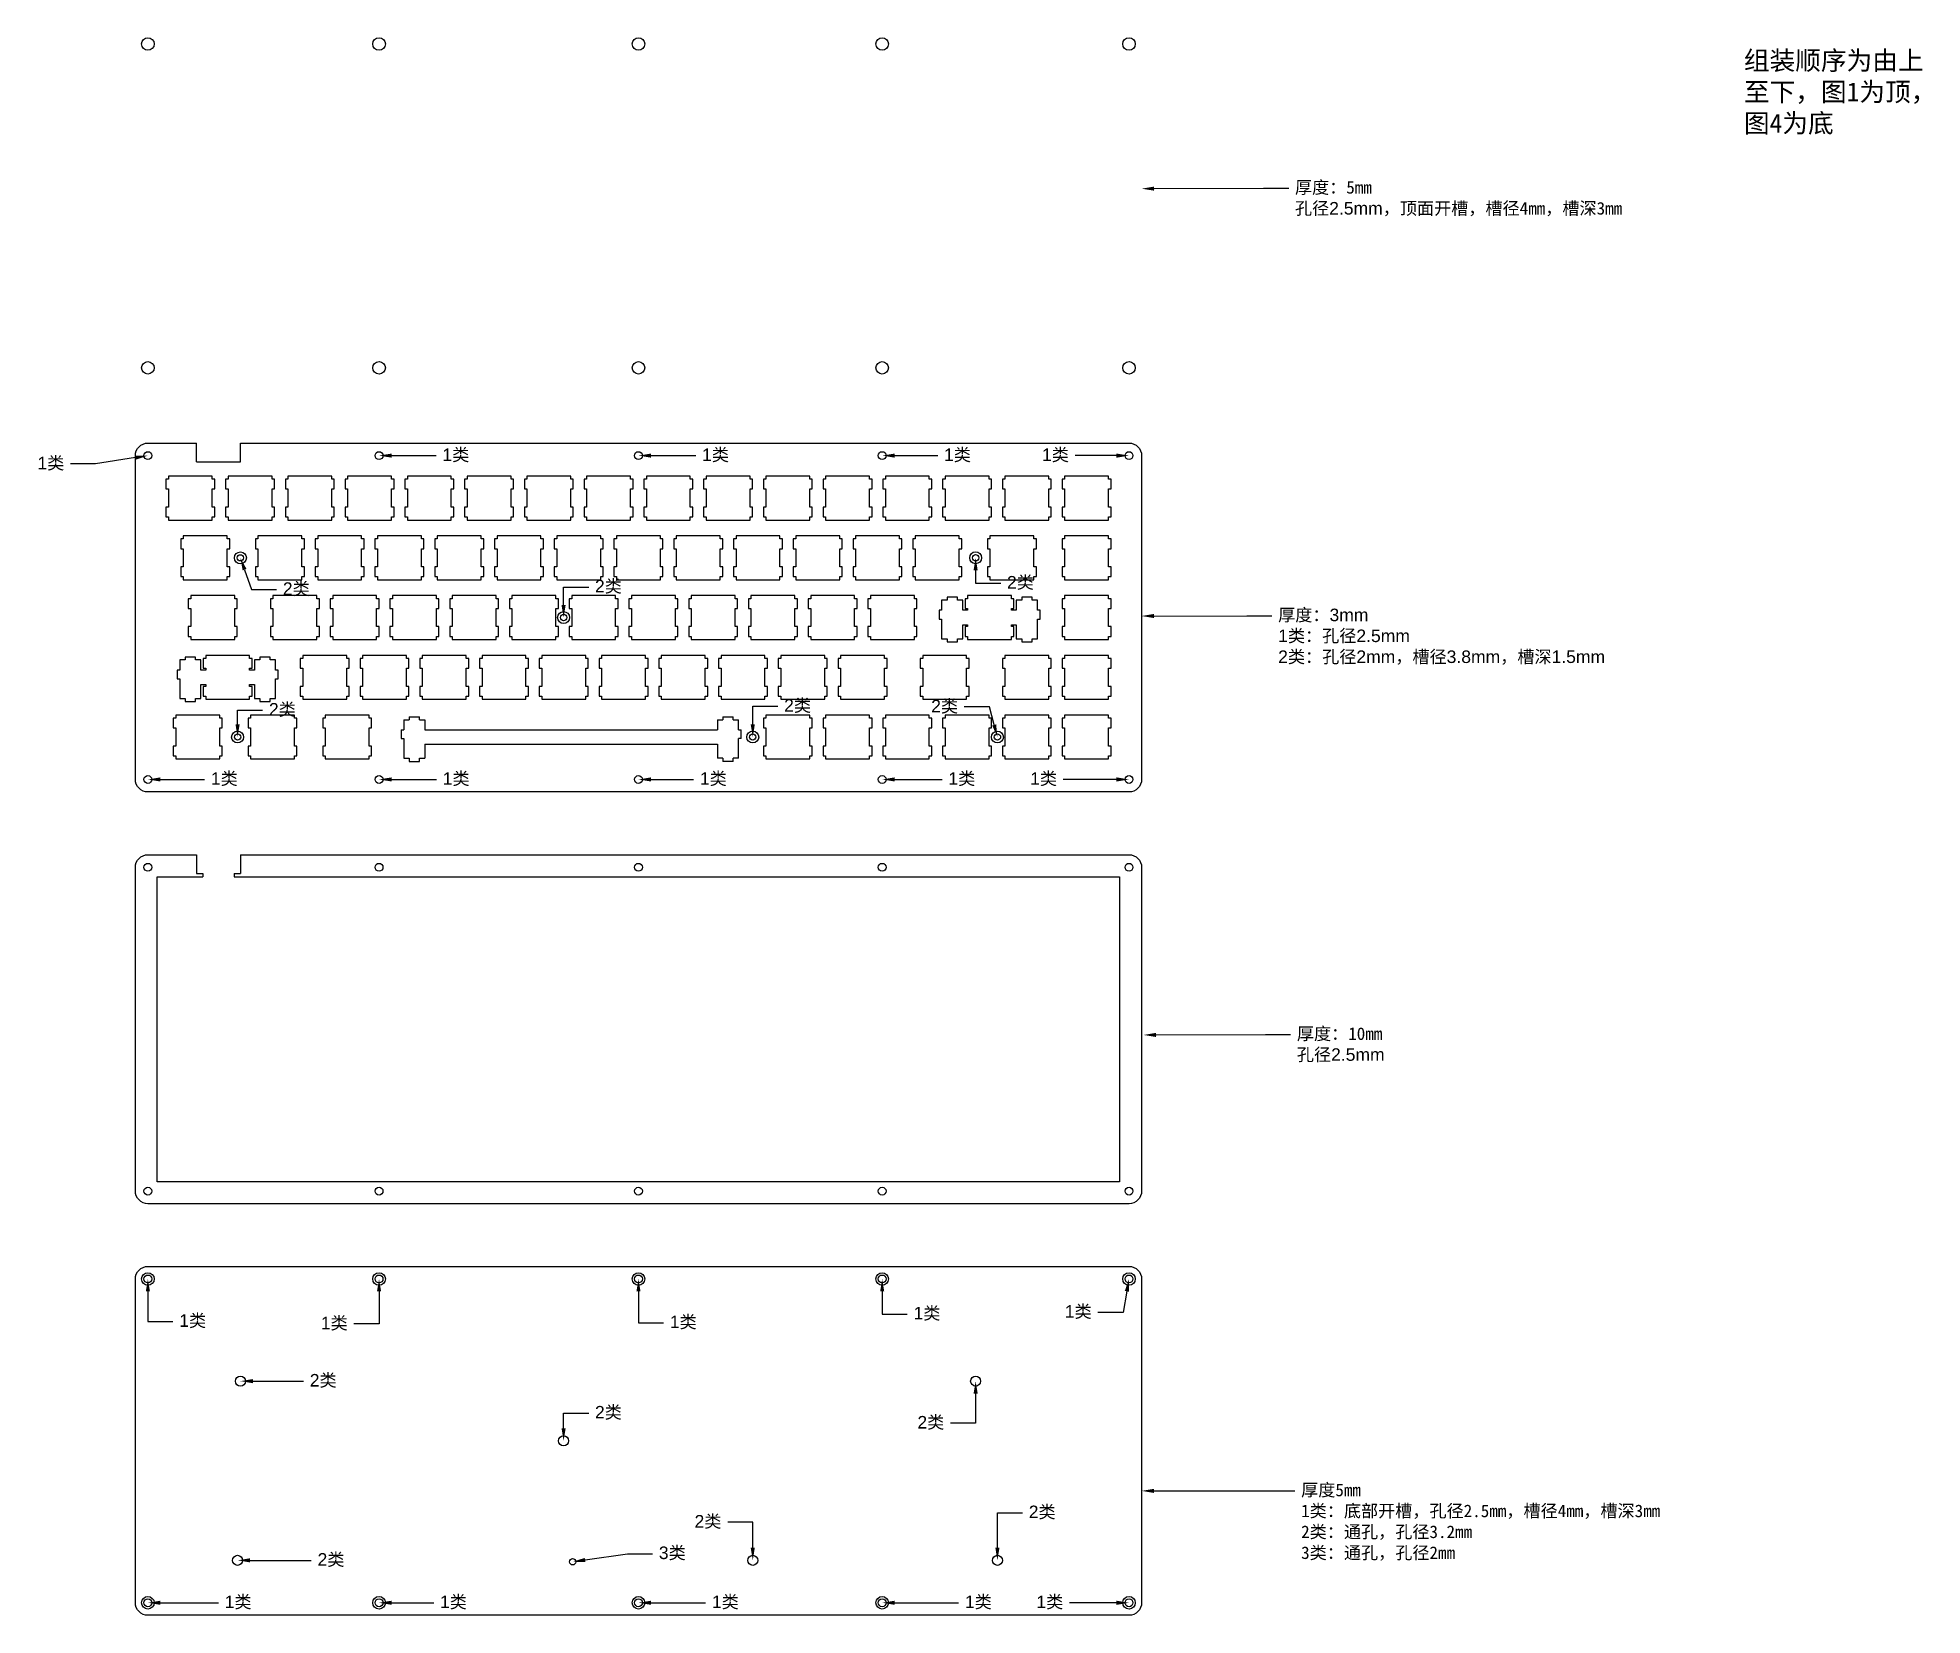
# Model space of a CAD drawing. Header units: millimetres. Extents: x -31 to 570, y -505 to -2.
import ezdxf
from ezdxf import colors
from ezdxf.entities.mleader import LeaderData, LeaderLine
from ezdxf.math import Vec2, Vec3

# ---------------------------------------------------------------- set-up
doc = ezdxf.new("R2010")
doc.units = ezdxf.units.MM
doc.styles.get("Standard").update_dxf_attribs({"font": 'arial.ttf'})

msp = doc.modelspace()

# ---------------------------------------------------------------- texts
at = {"insert": (512.82, -6.26), "char_height": 6, "attachment_point": 1}
msp.add_mtext_dynamic_manual_height_columns('{\\fSimSun|b0|i0|c134|p2;组装顺序为由上至下，图1为顶，图4为底}', width=62.5457, gutter_width=12.5, heights=[0], dxfattribs=at)

# ---------------------------------------------------------------- linework, layer by layer
at = {"color": 7, "true_color": 0xffffff}
for p, q in [((19.54, -137.25), (19.54, -131.25)), ((33.54, -137.25), (33.54, -131.25)), ((19.54, -137.25), (33.54, -137.25))]:
    msp.add_line(p, q, dxfattribs=at)
for p, q in [((19.54, -262.5), (19.54, -268.5)), ((33.54, -262.5), (33.54, -268.5)), ((19.54, -268.5), (21.54, -268.5)), ((21.54, -268.5), (21.54, -269.5)), ((31.54, -268.5), (33.54, -268.5)), ((31.54, -268.5), (31.54, -269.5))]:
    msp.add_line(p, q)
for points in [[(33.54, -131.25), (316.8, -131.25, -0.414214), (320.8, -135.25), (320.8, -238.5, -0.414214), (316.8, -242.5), (4, -242.5, -0.414214), (0, -238.5), (0, -135.25, -0.414214), (4, -131.25), (19.54, -131.25)], [(33.54, -262.5), (316.8, -262.5, -0.414214), (320.8, -266.5), (320.8, -369.76, -0.414214), (316.8, -373.76), (4, -373.76, -0.414214), (0, -369.76), (0, -266.5, -0.414214), (4, -262.5), (19.54, -262.5)]]:
    msp.add_lwpolyline(points, format="xyb")
for points in [[(10.52, -141.78), (10.52, -142.78), (9.72, -142.78), (9.72, -145.88), (10.52, -145.88), (10.52, -151.68), (9.72, -151.68), (9.72, -154.78), (10.52, -154.78), (10.52, -155.78), (24.52, -155.78), (24.52, -154.78), (25.32, -154.78), (25.32, -151.68), (24.52, -151.68), (24.52, -145.88), (25.32, -145.88), (25.32, -142.78), (24.52, -142.78), (24.52, -141.78), (10.52, -141.78)], [(29.57, -141.78), (29.57, -142.78), (28.77, -142.78), (28.77, -145.88), (29.57, -145.88), (29.57, -151.68), (28.77, -151.68), (28.77, -154.78), (29.57, -154.78), (29.57, -155.78), (43.57, -155.78), (43.57, -154.78), (44.37, -154.78), (44.37, -151.68), (43.57, -151.68), (43.57, -145.88), (44.37, -145.88), (44.37, -142.78), (43.57, -142.78), (43.57, -141.78), (29.57, -141.78)], [(48.62, -141.78), (48.62, -142.78), (47.82, -142.78), (47.82, -145.88), (48.62, -145.88), (48.62, -151.68), (47.82, -151.68), (47.82, -154.78), (48.62, -154.78), (48.62, -155.78), (62.62, -155.78), (62.62, -154.78), (63.42, -154.78), (63.42, -151.68), (62.62, -151.68), (62.62, -145.88), (63.42, -145.88), (63.42, -142.78), (62.62, -142.78), (62.62, -141.78), (48.62, -141.78)], [(67.67, -141.78), (67.67, -142.78), (66.87, -142.78), (66.87, -145.88), (67.67, -145.88), (67.67, -151.68), (66.87, -151.68), (66.87, -154.78), (67.67, -154.78), (67.67, -155.78), (81.67, -155.78), (81.67, -154.78), (82.47, -154.78), (82.47, -151.68), (81.67, -151.68), (81.67, -145.88), (82.47, -145.88), (82.47, -142.78), (81.67, -142.78), (81.67, -141.78), (67.67, -141.78)], [(86.72, -141.78), (86.72, -142.78), (85.92, -142.78), (85.92, -145.88), (86.72, -145.88), (86.72, -151.68), (85.92, -151.68), (85.92, -154.78), (86.72, -154.78), (86.72, -155.78), (100.72, -155.78), (100.72, -154.78), (101.52, -154.78), (101.52, -151.68), (100.72, -151.68), (100.72, -145.88), (101.52, -145.88), (101.52, -142.78), (100.72, -142.78), (100.72, -141.78), (86.72, -141.78)], [(105.77, -141.78), (105.77, -142.78), (104.97, -142.78), (104.97, -145.88), (105.77, -145.88), (105.77, -151.68), (104.97, -151.68), (104.97, -154.78), (105.77, -154.78), (105.77, -155.78), (119.77, -155.78), (119.77, -154.78), (120.57, -154.78), (120.57, -151.68), (119.77, -151.68), (119.77, -145.88), (120.57, -145.88), (120.57, -142.78), (119.77, -142.78), (119.77, -141.78), (105.77, -141.78)], [(124.82, -141.78), (124.82, -142.78), (124.02, -142.78), (124.02, -145.88), (124.82, -145.88), (124.82, -151.68), (124.02, -151.68), (124.02, -154.78), (124.82, -154.78), (124.82, -155.78), (138.82, -155.78), (138.82, -154.78), (139.62, -154.78), (139.62, -151.68), (138.82, -151.68), (138.82, -145.88), (139.62, -145.88), (139.62, -142.78), (138.82, -142.78), (138.82, -141.78), (124.82, -141.78)], [(143.87, -141.78), (143.87, -142.78), (143.07, -142.78), (143.07, -145.88), (143.87, -145.88), (143.87, -151.68), (143.07, -151.68), (143.07, -154.78), (143.87, -154.78), (143.87, -155.78), (157.87, -155.78), (157.87, -154.78), (158.67, -154.78), (158.67, -151.68), (157.87, -151.68), (157.87, -145.88), (158.67, -145.88), (158.67, -142.78), (157.87, -142.78), (157.87, -141.78), (143.87, -141.78)], [(162.92, -141.78), (162.92, -142.78), (162.12, -142.78), (162.12, -145.88), (162.92, -145.88), (162.92, -151.68), (162.12, -151.68), (162.12, -154.78), (162.92, -154.78), (162.92, -155.78), (176.92, -155.78), (176.92, -154.78), (177.72, -154.78), (177.72, -151.68), (176.92, -151.68), (176.92, -145.88), (177.72, -145.88), (177.72, -142.78), (176.92, -142.78), (176.92, -141.78), (162.92, -141.78)], [(181.97, -141.78), (181.97, -142.78), (181.17, -142.78), (181.17, -145.88), (181.97, -145.88), (181.97, -151.68), (181.17, -151.68), (181.17, -154.78), (181.97, -154.78), (181.97, -155.78), (195.97, -155.78), (195.97, -154.78), (196.77, -154.78), (196.77, -151.68), (195.97, -151.68), (195.97, -145.88), (196.77, -145.88), (196.77, -142.78), (195.97, -142.78), (195.97, -141.78), (181.97, -141.78)], [(201.02, -141.78), (201.02, -142.78), (200.22, -142.78), (200.22, -145.88), (201.02, -145.88), (201.02, -151.68), (200.22, -151.68), (200.22, -154.78), (201.02, -154.78), (201.02, -155.78), (215.02, -155.78), (215.02, -154.78), (215.82, -154.78), (215.82, -151.68), (215.02, -151.68), (215.02, -145.88), (215.82, -145.88), (215.82, -142.78), (215.02, -142.78), (215.02, -141.78), (201.02, -141.78)], [(220.07, -141.78), (220.07, -142.78), (219.27, -142.78), (219.27, -145.88), (220.07, -145.88), (220.07, -151.68), (219.27, -151.68), (219.27, -154.78), (220.07, -154.78), (220.07, -155.78), (234.07, -155.78), (234.07, -154.78), (234.87, -154.78), (234.87, -151.68), (234.07, -151.68), (234.07, -145.88), (234.87, -145.88), (234.87, -142.78), (234.07, -142.78), (234.07, -141.78), (220.07, -141.78)], [(239.12, -141.78), (239.12, -142.78), (238.32, -142.78), (238.32, -145.88), (239.12, -145.88), (239.12, -151.68), (238.32, -151.68), (238.32, -154.78), (239.12, -154.78), (239.12, -155.78), (253.12, -155.78), (253.12, -154.78), (253.92, -154.78), (253.92, -151.68), (253.12, -151.68), (253.12, -145.88), (253.92, -145.88), (253.92, -142.78), (253.12, -142.78), (253.12, -141.78), (239.12, -141.78)], [(258.17, -141.78), (258.17, -142.78), (257.37, -142.78), (257.37, -145.88), (258.17, -145.88), (258.17, -151.68), (257.37, -151.68), (257.37, -154.78), (258.17, -154.78), (258.17, -155.78), (272.17, -155.78), (272.17, -154.78), (272.97, -154.78), (272.97, -151.68), (272.17, -151.68), (272.17, -145.88), (272.97, -145.88), (272.97, -142.78), (272.17, -142.78), (272.17, -141.78), (258.17, -141.78)], [(277.22, -141.78), (277.22, -142.78), (276.42, -142.78), (276.42, -145.88), (277.22, -145.88), (277.22, -151.68), (276.42, -151.68), (276.42, -154.78), (277.22, -154.78), (277.22, -155.78), (291.22, -155.78), (291.22, -154.78), (292.02, -154.78), (292.02, -151.68), (291.22, -151.68), (291.22, -145.88), (292.02, -145.88), (292.02, -142.78), (291.22, -142.78), (291.22, -141.78), (277.22, -141.78)], [(296.27, -141.78), (296.27, -142.78), (295.47, -142.78), (295.47, -145.88), (296.27, -145.88), (296.27, -151.68), (295.47, -151.68), (295.47, -154.78), (296.27, -154.78), (296.27, -155.78), (310.27, -155.78), (310.27, -154.78), (311.07, -154.78), (311.07, -151.68), (310.27, -151.68), (310.27, -145.88), (311.07, -145.88), (311.07, -142.78), (310.27, -142.78), (310.27, -141.78), (296.27, -141.78)], [(15.29, -160.83), (15.29, -161.83), (14.49, -161.83), (14.49, -164.93), (15.29, -164.93), (15.29, -170.73), (14.49, -170.73), (14.49, -173.83), (15.29, -173.83), (15.29, -174.83), (29.29, -174.83), (29.29, -173.83), (30.09, -173.83), (30.09, -170.73), (29.29, -170.73), (29.29, -164.93), (30.09, -164.93), (30.09, -161.83), (29.29, -161.83), (29.29, -160.83), (15.29, -160.83)], [(39.1, -160.83), (39.1, -161.83), (38.3, -161.83), (38.3, -164.93), (39.1, -164.93), (39.1, -170.73), (38.3, -170.73), (38.3, -173.83), (39.1, -173.83), (39.1, -174.83), (53.1, -174.83), (53.1, -173.83), (53.9, -173.83), (53.9, -170.73), (53.1, -170.73), (53.1, -164.93), (53.9, -164.93), (53.9, -161.83), (53.1, -161.83), (53.1, -160.83), (39.1, -160.83)], [(58.15, -160.83), (58.15, -161.83), (57.35, -161.83), (57.35, -164.93), (58.15, -164.93), (58.15, -170.73), (57.35, -170.73), (57.35, -173.83), (58.15, -173.83), (58.15, -174.83), (72.15, -174.83), (72.15, -173.83), (72.95, -173.83), (72.95, -170.73), (72.15, -170.73), (72.15, -164.93), (72.95, -164.93), (72.95, -161.83), (72.15, -161.83), (72.15, -160.83), (58.15, -160.83)], [(77.2, -160.83), (77.2, -161.83), (76.4, -161.83), (76.4, -164.93), (77.2, -164.93), (77.2, -170.73), (76.4, -170.73), (76.4, -173.83), (77.2, -173.83), (77.2, -174.83), (91.2, -174.83), (91.2, -173.83), (92, -173.83), (92, -170.73), (91.2, -170.73), (91.2, -164.93), (92, -164.93), (92, -161.83), (91.2, -161.83), (91.2, -160.83), (77.2, -160.83)], [(96.25, -160.83), (96.25, -161.83), (95.45, -161.83), (95.45, -164.93), (96.25, -164.93), (96.25, -170.73), (95.45, -170.73), (95.45, -173.83), (96.25, -173.83), (96.25, -174.83), (110.25, -174.83), (110.25, -173.83), (111.05, -173.83), (111.05, -170.73), (110.25, -170.73), (110.25, -164.93), (111.05, -164.93), (111.05, -161.83), (110.25, -161.83), (110.25, -160.83), (96.25, -160.83)], [(115.3, -160.83), (115.3, -161.83), (114.5, -161.83), (114.5, -164.93), (115.3, -164.93), (115.3, -170.73), (114.5, -170.73), (114.5, -173.83), (115.3, -173.83), (115.3, -174.83), (129.3, -174.83), (129.3, -173.83), (130.1, -173.83), (130.1, -170.73), (129.3, -170.73), (129.3, -164.93), (130.1, -164.93), (130.1, -161.83), (129.3, -161.83), (129.3, -160.83), (115.3, -160.83)], [(134.35, -160.83), (134.35, -161.83), (133.55, -161.83), (133.55, -164.93), (134.35, -164.93), (134.35, -170.73), (133.55, -170.73), (133.55, -173.83), (134.35, -173.83), (134.35, -174.83), (148.35, -174.83), (148.35, -173.83), (149.15, -173.83), (149.15, -170.73), (148.35, -170.73), (148.35, -164.93), (149.15, -164.93), (149.15, -161.83), (148.35, -161.83), (148.35, -160.83), (134.35, -160.83)], [(153.4, -160.83), (153.4, -161.83), (152.6, -161.83), (152.6, -164.93), (153.4, -164.93), (153.4, -170.73), (152.6, -170.73), (152.6, -173.83), (153.4, -173.83), (153.4, -174.83), (167.4, -174.83), (167.4, -173.83), (168.2, -173.83), (168.2, -170.73), (167.4, -170.73), (167.4, -164.93), (168.2, -164.93), (168.2, -161.83), (167.4, -161.83), (167.4, -160.83), (153.4, -160.83)], [(172.45, -160.83), (172.45, -161.83), (171.65, -161.83), (171.65, -164.93), (172.45, -164.93), (172.45, -170.73), (171.65, -170.73), (171.65, -173.83), (172.45, -173.83), (172.45, -174.83), (186.45, -174.83), (186.45, -173.83), (187.25, -173.83), (187.25, -170.73), (186.45, -170.73), (186.45, -164.93), (187.25, -164.93), (187.25, -161.83), (186.45, -161.83), (186.45, -160.83), (172.45, -160.83)], [(191.5, -160.83), (191.5, -161.83), (190.7, -161.83), (190.7, -164.93), (191.5, -164.93), (191.5, -170.73), (190.7, -170.73), (190.7, -173.83), (191.5, -173.83), (191.5, -174.83), (205.5, -174.83), (205.5, -173.83), (206.3, -173.83), (206.3, -170.73), (205.5, -170.73), (205.5, -164.93), (206.3, -164.93), (206.3, -161.83), (205.5, -161.83), (205.5, -160.83), (191.5, -160.83)], [(210.55, -160.83), (210.55, -161.83), (209.75, -161.83), (209.75, -164.93), (210.55, -164.93), (210.55, -170.73), (209.75, -170.73), (209.75, -173.83), (210.55, -173.83), (210.55, -174.83), (224.55, -174.83), (224.55, -173.83), (225.35, -173.83), (225.35, -170.73), (224.55, -170.73), (224.55, -164.93), (225.35, -164.93), (225.35, -161.83), (224.55, -161.83), (224.55, -160.83), (210.55, -160.83)], [(229.6, -160.83), (229.6, -161.83), (228.8, -161.83), (228.8, -164.93), (229.6, -164.93), (229.6, -170.73), (228.8, -170.73), (228.8, -173.83), (229.6, -173.83), (229.6, -174.83), (243.6, -174.83), (243.6, -173.83), (244.4, -173.83), (244.4, -170.73), (243.6, -170.73), (243.6, -164.93), (244.4, -164.93), (244.4, -161.83), (243.6, -161.83), (243.6, -160.83), (229.6, -160.83)], [(248.65, -160.83), (248.65, -161.83), (247.85, -161.83), (247.85, -164.93), (248.65, -164.93), (248.65, -170.73), (247.85, -170.73), (247.85, -173.83), (248.65, -173.83), (248.65, -174.83), (262.65, -174.83), (262.65, -173.83), (263.45, -173.83), (263.45, -170.73), (262.65, -170.73), (262.65, -164.93), (263.45, -164.93), (263.45, -161.83), (262.65, -161.83), (262.65, -160.83), (248.65, -160.83)], [(272.46, -160.83), (272.46, -161.83), (271.66, -161.83), (271.66, -164.93), (272.46, -164.93), (272.46, -170.73), (271.66, -170.73), (271.66, -173.83), (272.46, -173.83), (272.46, -174.83), (286.46, -174.83), (286.46, -173.83), (287.26, -173.83), (287.26, -170.73), (286.46, -170.73), (286.46, -164.93), (287.26, -164.93), (287.26, -161.83), (286.46, -161.83), (286.46, -160.83), (272.46, -160.83)], [(296.27, -160.83), (296.27, -161.83), (295.47, -161.83), (295.47, -164.93), (296.27, -164.93), (296.27, -170.73), (295.47, -170.73), (295.47, -173.83), (296.27, -173.83), (296.27, -174.83), (310.27, -174.83), (310.27, -173.83), (311.07, -173.83), (311.07, -170.73), (310.27, -170.73), (310.27, -164.93), (311.07, -164.93), (311.07, -161.83), (310.27, -161.83), (310.27, -160.83), (296.27, -160.83)], [(17.67, -179.88), (17.67, -180.88), (16.87, -180.88), (16.87, -183.98), (17.67, -183.98), (17.67, -189.78), (16.87, -189.78), (16.87, -192.88), (17.67, -192.88), (17.67, -193.88), (31.67, -193.88), (31.67, -192.88), (32.47, -192.88), (32.47, -189.78), (31.67, -189.78), (31.67, -183.98), (32.47, -183.98), (32.47, -180.88), (31.67, -180.88), (31.67, -179.88), (17.67, -179.88)], [(43.86, -179.88), (43.86, -180.88), (43.06, -180.88), (43.06, -183.98), (43.86, -183.98), (43.86, -189.78), (43.06, -189.78), (43.06, -192.88), (43.86, -192.88), (43.86, -193.88), (57.86, -193.88), (57.86, -192.88), (58.66, -192.88), (58.66, -189.78), (57.86, -189.78), (57.86, -183.98), (58.66, -183.98), (58.66, -180.88), (57.86, -180.88), (57.86, -179.88), (43.86, -179.88)], [(62.91, -179.88), (62.91, -180.88), (62.11, -180.88), (62.11, -183.98), (62.91, -183.98), (62.91, -189.78), (62.11, -189.78), (62.11, -192.88), (62.91, -192.88), (62.91, -193.88), (76.91, -193.88), (76.91, -192.88), (77.71, -192.88), (77.71, -189.78), (76.91, -189.78), (76.91, -183.98), (77.71, -183.98), (77.71, -180.88), (76.91, -180.88), (76.91, -179.88), (62.91, -179.88)], [(81.96, -179.88), (81.96, -180.88), (81.16, -180.88), (81.16, -183.98), (81.96, -183.98), (81.96, -189.78), (81.16, -189.78), (81.16, -192.88), (81.96, -192.88), (81.96, -193.88), (95.96, -193.88), (95.96, -192.88), (96.76, -192.88), (96.76, -189.78), (95.96, -189.78), (95.96, -183.98), (96.76, -183.98), (96.76, -180.88), (95.96, -180.88), (95.96, -179.88), (81.96, -179.88)], [(101.01, -179.88), (101.01, -180.88), (100.21, -180.88), (100.21, -183.98), (101.01, -183.98), (101.01, -189.78), (100.21, -189.78), (100.21, -192.88), (101.01, -192.88), (101.01, -193.88), (115.01, -193.88), (115.01, -192.88), (115.81, -192.88), (115.81, -189.78), (115.01, -189.78), (115.01, -183.98), (115.81, -183.98), (115.81, -180.88), (115.01, -180.88), (115.01, -179.88), (101.01, -179.88)], [(120.06, -179.88), (120.06, -180.88), (119.26, -180.88), (119.26, -183.98), (120.06, -183.98), (120.06, -189.78), (119.26, -189.78), (119.26, -192.88), (120.06, -192.88), (120.06, -193.88), (134.06, -193.88), (134.06, -192.88), (134.86, -192.88), (134.86, -189.78), (134.06, -189.78), (134.06, -183.98), (134.86, -183.98), (134.86, -180.88), (134.06, -180.88), (134.06, -179.88), (120.06, -179.88)], [(139.11, -179.88), (139.11, -180.88), (138.31, -180.88), (138.31, -183.98), (139.11, -183.98), (139.11, -189.78), (138.31, -189.78), (138.31, -192.88), (139.11, -192.88), (139.11, -193.88), (153.11, -193.88), (153.11, -192.88), (153.91, -192.88), (153.91, -189.78), (153.11, -189.78), (153.11, -183.98), (153.91, -183.98), (153.91, -180.88), (153.11, -180.88), (153.11, -179.88), (139.11, -179.88)], [(158.16, -179.88), (158.16, -180.88), (157.36, -180.88), (157.36, -183.98), (158.16, -183.98), (158.16, -189.78), (157.36, -189.78), (157.36, -192.88), (158.16, -192.88), (158.16, -193.88), (172.16, -193.88), (172.16, -192.88), (172.96, -192.88), (172.96, -189.78), (172.16, -189.78), (172.16, -183.98), (172.96, -183.98), (172.96, -180.88), (172.16, -180.88), (172.16, -179.88), (158.16, -179.88)], [(177.21, -179.88), (177.21, -180.88), (176.41, -180.88), (176.41, -183.98), (177.21, -183.98), (177.21, -189.78), (176.41, -189.78), (176.41, -192.88), (177.21, -192.88), (177.21, -193.88), (191.21, -193.88), (191.21, -192.88), (192.01, -192.88), (192.01, -189.78), (191.21, -189.78), (191.21, -183.98), (192.01, -183.98), (192.01, -180.88), (191.21, -180.88), (191.21, -179.88), (177.21, -179.88)], [(196.26, -179.88), (196.26, -180.88), (195.46, -180.88), (195.46, -183.98), (196.26, -183.98), (196.26, -189.78), (195.46, -189.78), (195.46, -192.88), (196.26, -192.88), (196.26, -193.88), (210.26, -193.88), (210.26, -192.88), (211.06, -192.88), (211.06, -189.78), (210.26, -189.78), (210.26, -183.98), (211.06, -183.98), (211.06, -180.88), (210.26, -180.88), (210.26, -179.88), (196.26, -179.88)], [(215.31, -179.88), (215.31, -180.88), (214.51, -180.88), (214.51, -183.98), (215.31, -183.98), (215.31, -189.78), (214.51, -189.78), (214.51, -192.88), (215.31, -192.88), (215.31, -193.88), (229.31, -193.88), (229.31, -192.88), (230.11, -192.88), (230.11, -189.78), (229.31, -189.78), (229.31, -183.98), (230.11, -183.98), (230.11, -180.88), (229.31, -180.88), (229.31, -179.88), (215.31, -179.88)], [(234.36, -179.88), (234.36, -180.88), (233.56, -180.88), (233.56, -183.98), (234.36, -183.98), (234.36, -189.78), (233.56, -189.78), (233.56, -192.88), (234.36, -192.88), (234.36, -193.88), (248.36, -193.88), (248.36, -192.88), (249.16, -192.88), (249.16, -189.78), (248.36, -189.78), (248.36, -183.98), (249.16, -183.98), (249.16, -180.88), (248.36, -180.88), (248.36, -179.88), (234.36, -179.88)], [(265.32, -179.88), (265.32, -180.88), (264.52, -180.88), (264.52, -183.98), (265.32, -183.98), (265.32, -184.58), (263.79, -184.58), (263.79, -181.35), (262.07, -181.35), (262.07, -180.43), (258.77, -180.43), (258.77, -181.35), (257.04, -181.35), (257.04, -184.58), (256.22, -184.58), (256.22, -187.38), (257.04, -187.38), (257.04, -193.65), (258.77, -193.65), (258.77, -194.63), (262.07, -194.63), (262.07, -193.65), (263.79, -193.65), (263.79, -189.18), (265.32, -189.18), (265.32, -189.78), (264.52, -189.78), (264.52, -192.88), (265.32, -192.88), (265.32, -193.88), (279.32, -193.88), (279.32, -192.88), (280.12, -192.88), (280.12, -189.78), (279.32, -189.78), (279.32, -189.18), (280.84, -189.18), (280.84, -193.65), (282.57, -193.65), (282.57, -194.63), (285.87, -194.63), (285.87, -193.65), (287.59, -193.65), (287.59, -187.38), (288.42, -187.38), (288.42, -184.58), (287.59, -184.58), (287.59, -181.35), (285.87, -181.35), (285.87, -180.43), (282.57, -180.43), (282.57, -181.35), (280.84, -181.35), (280.84, -184.58), (279.32, -184.58), (279.32, -183.98), (280.12, -183.98), (280.12, -180.88), (279.32, -180.88), (279.32, -179.88), (265.32, -179.88)], [(296.27, -179.88), (296.27, -180.88), (295.47, -180.88), (295.47, -183.98), (296.27, -183.98), (296.27, -189.78), (295.47, -189.78), (295.47, -192.88), (296.27, -192.88), (296.27, -193.88), (310.27, -193.88), (310.27, -192.88), (311.07, -192.88), (311.07, -189.78), (310.27, -189.78), (310.27, -183.98), (311.07, -183.98), (311.07, -180.88), (310.27, -180.88), (310.27, -179.88), (296.27, -179.88)], [(22.43, -198.93), (22.43, -199.93), (21.63, -199.93), (21.63, -203.02), (22.43, -203.02), (22.43, -203.63), (20.91, -203.63), (20.91, -200.4), (19.18, -200.4), (19.18, -199.47), (15.88, -199.47), (15.88, -200.4), (14.16, -200.4), (14.16, -203.63), (13.33, -203.63), (13.33, -206.43), (14.16, -206.43), (14.16, -212.7), (15.88, -212.7), (15.88, -213.68), (19.18, -213.68), (19.18, -212.7), (20.91, -212.7), (20.91, -208.23), (22.43, -208.23), (22.43, -208.83), (21.63, -208.83), (21.63, -211.93), (22.43, -211.93), (22.43, -212.93), (36.43, -212.93), (36.43, -211.93), (37.23, -211.93), (37.23, -208.83), (36.43, -208.83), (36.43, -208.23), (37.96, -208.23), (37.96, -212.7), (39.68, -212.7), (39.68, -213.68), (42.98, -213.68), (42.98, -212.7), (44.71, -212.7), (44.71, -206.43), (45.53, -206.43), (45.53, -203.63), (44.71, -203.63), (44.71, -200.4), (42.98, -200.4), (42.98, -199.47), (39.68, -199.47), (39.68, -200.4), (37.96, -200.4), (37.96, -203.63), (36.43, -203.63), (36.43, -203.02), (37.23, -203.02), (37.23, -199.93), (36.43, -199.93), (36.43, -198.93), (22.43, -198.93)], [(53.39, -198.93), (53.39, -199.93), (52.59, -199.93), (52.59, -203.02), (53.39, -203.02), (53.39, -208.83), (52.59, -208.83), (52.59, -211.93), (53.39, -211.93), (53.39, -212.93), (67.39, -212.93), (67.39, -211.93), (68.19, -211.93), (68.19, -208.83), (67.39, -208.83), (67.39, -203.02), (68.19, -203.02), (68.19, -199.93), (67.39, -199.93), (67.39, -198.93), (53.39, -198.93)], [(72.44, -198.93), (72.44, -199.93), (71.64, -199.93), (71.64, -203.02), (72.44, -203.02), (72.44, -208.83), (71.64, -208.83), (71.64, -211.93), (72.44, -211.93), (72.44, -212.93), (86.44, -212.93), (86.44, -211.93), (87.24, -211.93), (87.24, -208.83), (86.44, -208.83), (86.44, -203.02), (87.24, -203.02), (87.24, -199.93), (86.44, -199.93), (86.44, -198.93), (72.44, -198.93)], [(91.49, -198.93), (91.49, -199.93), (90.69, -199.93), (90.69, -203.02), (91.49, -203.02), (91.49, -208.83), (90.69, -208.83), (90.69, -211.93), (91.49, -211.93), (91.49, -212.93), (105.49, -212.93), (105.49, -211.93), (106.29, -211.93), (106.29, -208.83), (105.49, -208.83), (105.49, -203.02), (106.29, -203.02), (106.29, -199.93), (105.49, -199.93), (105.49, -198.93), (91.49, -198.93)], [(110.54, -198.93), (110.54, -199.93), (109.74, -199.93), (109.74, -203.02), (110.54, -203.02), (110.54, -208.83), (109.74, -208.83), (109.74, -211.93), (110.54, -211.93), (110.54, -212.93), (124.54, -212.93), (124.54, -211.93), (125.34, -211.93), (125.34, -208.83), (124.54, -208.83), (124.54, -203.02), (125.34, -203.02), (125.34, -199.93), (124.54, -199.93), (124.54, -198.93), (110.54, -198.93)], [(129.59, -198.93), (129.59, -199.93), (128.79, -199.93), (128.79, -203.02), (129.59, -203.02), (129.59, -208.83), (128.79, -208.83), (128.79, -211.93), (129.59, -211.93), (129.59, -212.93), (143.59, -212.93), (143.59, -211.93), (144.39, -211.93), (144.39, -208.83), (143.59, -208.83), (143.59, -203.02), (144.39, -203.02), (144.39, -199.93), (143.59, -199.93), (143.59, -198.93), (129.59, -198.93)], [(148.64, -198.93), (148.64, -199.93), (147.84, -199.93), (147.84, -203.02), (148.64, -203.02), (148.64, -208.83), (147.84, -208.83), (147.84, -211.93), (148.64, -211.93), (148.64, -212.93), (162.64, -212.93), (162.64, -211.93), (163.44, -211.93), (163.44, -208.83), (162.64, -208.83), (162.64, -203.02), (163.44, -203.02), (163.44, -199.93), (162.64, -199.93), (162.64, -198.93), (148.64, -198.93)], [(167.69, -198.93), (167.69, -199.93), (166.89, -199.93), (166.89, -203.02), (167.69, -203.02), (167.69, -208.83), (166.89, -208.83), (166.89, -211.93), (167.69, -211.93), (167.69, -212.93), (181.69, -212.93), (181.69, -211.93), (182.49, -211.93), (182.49, -208.83), (181.69, -208.83), (181.69, -203.02), (182.49, -203.02), (182.49, -199.93), (181.69, -199.93), (181.69, -198.93), (167.69, -198.93)], [(186.74, -198.93), (186.74, -199.93), (185.94, -199.93), (185.94, -203.02), (186.74, -203.02), (186.74, -208.83), (185.94, -208.83), (185.94, -211.93), (186.74, -211.93), (186.74, -212.93), (200.74, -212.93), (200.74, -211.93), (201.54, -211.93), (201.54, -208.83), (200.74, -208.83), (200.74, -203.02), (201.54, -203.02), (201.54, -199.93), (200.74, -199.93), (200.74, -198.93), (186.74, -198.93)], [(205.79, -198.93), (205.79, -199.93), (204.99, -199.93), (204.99, -203.02), (205.79, -203.02), (205.79, -208.83), (204.99, -208.83), (204.99, -211.93), (205.79, -211.93), (205.79, -212.93), (219.79, -212.93), (219.79, -211.93), (220.59, -211.93), (220.59, -208.83), (219.79, -208.83), (219.79, -203.02), (220.59, -203.02), (220.59, -199.93), (219.79, -199.93), (219.79, -198.93), (205.79, -198.93)], [(224.84, -198.93), (224.84, -199.93), (224.04, -199.93), (224.04, -203.02), (224.84, -203.02), (224.84, -208.83), (224.04, -208.83), (224.04, -211.93), (224.84, -211.93), (224.84, -212.93), (238.84, -212.93), (238.84, -211.93), (239.64, -211.93), (239.64, -208.83), (238.84, -208.83), (238.84, -203.02), (239.64, -203.02), (239.64, -199.93), (238.84, -199.93), (238.84, -198.93), (224.84, -198.93)], [(251.03, -198.93), (251.03, -199.93), (250.23, -199.93), (250.23, -203.02), (251.03, -203.02), (251.03, -208.83), (250.23, -208.83), (250.23, -211.93), (251.03, -211.93), (251.03, -212.93), (265.03, -212.93), (265.03, -211.93), (265.83, -211.93), (265.83, -208.83), (265.03, -208.83), (265.03, -203.02), (265.83, -203.02), (265.83, -199.93), (265.03, -199.93), (265.03, -198.93), (251.03, -198.93)], [(277.22, -198.93), (277.22, -199.93), (276.42, -199.93), (276.42, -203.02), (277.22, -203.02), (277.22, -208.83), (276.42, -208.83), (276.42, -211.93), (277.22, -211.93), (277.22, -212.93), (291.22, -212.93), (291.22, -211.93), (292.02, -211.93), (292.02, -208.83), (291.22, -208.83), (291.22, -203.02), (292.02, -203.02), (292.02, -199.93), (291.22, -199.93), (291.22, -198.93), (277.22, -198.93)], [(296.27, -198.93), (296.27, -199.93), (295.47, -199.93), (295.47, -203.02), (296.27, -203.02), (296.27, -208.83), (295.47, -208.83), (295.47, -211.93), (296.27, -211.93), (296.27, -212.93), (310.27, -212.93), (310.27, -211.93), (311.07, -211.93), (311.07, -208.83), (310.27, -208.83), (310.27, -203.02), (311.07, -203.02), (311.07, -199.93), (310.27, -199.93), (310.27, -198.93), (296.27, -198.93)], [(12.91, -217.98), (12.91, -218.98), (12.11, -218.98), (12.11, -222.07), (12.91, -222.07), (12.91, -227.88), (12.11, -227.88), (12.11, -230.98), (12.91, -230.98), (12.91, -231.98), (26.91, -231.98), (26.91, -230.98), (27.71, -230.98), (27.71, -227.88), (26.91, -227.88), (26.91, -222.07), (27.71, -222.07), (27.71, -218.98), (26.91, -218.98), (26.91, -217.98), (12.91, -217.98)], [(36.72, -217.98), (36.72, -218.98), (35.92, -218.98), (35.92, -222.07), (36.72, -222.07), (36.72, -227.88), (35.92, -227.88), (35.92, -230.98), (36.72, -230.98), (36.72, -231.98), (50.72, -231.98), (50.72, -230.98), (51.52, -230.98), (51.52, -227.88), (50.72, -227.88), (50.72, -222.07), (51.52, -222.07), (51.52, -218.98), (50.72, -218.98), (50.72, -217.98), (36.72, -217.98)], [(60.53, -217.98), (60.53, -218.98), (59.73, -218.98), (59.73, -222.07), (60.53, -222.07), (60.53, -227.88), (59.73, -227.88), (59.73, -230.98), (60.53, -230.98), (60.53, -231.98), (74.53, -231.98), (74.53, -230.98), (75.33, -230.98), (75.33, -227.88), (74.53, -227.88), (74.53, -222.07), (75.33, -222.07), (75.33, -218.98), (74.53, -218.98), (74.53, -217.98), (60.53, -217.98)], [(201.02, -217.98), (201.02, -218.98), (200.22, -218.98), (200.22, -222.07), (201.02, -222.07), (201.02, -227.88), (200.22, -227.88), (200.22, -230.98), (201.02, -230.98), (201.02, -231.98), (215.02, -231.98), (215.02, -230.98), (215.82, -230.98), (215.82, -227.88), (215.02, -227.88), (215.02, -222.07), (215.82, -222.07), (215.82, -218.98), (215.02, -218.98), (215.02, -217.98), (201.02, -217.98)], [(220.07, -217.98), (220.07, -218.98), (219.27, -218.98), (219.27, -222.07), (220.07, -222.07), (220.07, -227.88), (219.27, -227.88), (219.27, -230.98), (220.07, -230.98), (220.07, -231.98), (234.07, -231.98), (234.07, -230.98), (234.87, -230.98), (234.87, -227.88), (234.07, -227.88), (234.07, -222.07), (234.87, -222.07), (234.87, -218.98), (234.07, -218.98), (234.07, -217.98), (220.07, -217.98)], [(239.12, -217.98), (239.12, -218.98), (238.32, -218.98), (238.32, -222.07), (239.12, -222.07), (239.12, -227.88), (238.32, -227.88), (238.32, -230.98), (239.12, -230.98), (239.12, -231.98), (253.12, -231.98), (253.12, -230.98), (253.92, -230.98), (253.92, -227.88), (253.12, -227.88), (253.12, -222.07), (253.92, -222.07), (253.92, -218.98), (253.12, -218.98), (253.12, -217.98), (239.12, -217.98)], [(258.17, -217.98), (258.17, -218.98), (257.37, -218.98), (257.37, -222.07), (258.17, -222.07), (258.17, -227.88), (257.37, -227.88), (257.37, -230.98), (258.17, -230.98), (258.17, -231.98), (272.17, -231.98), (272.17, -230.98), (272.97, -230.98), (272.97, -227.88), (272.17, -227.88), (272.17, -222.07), (272.97, -222.07), (272.97, -218.98), (272.17, -218.98), (272.17, -217.98), (258.17, -217.98)], [(277.22, -217.98), (277.22, -218.98), (276.42, -218.98), (276.42, -222.07), (277.22, -222.07), (277.22, -227.88), (276.42, -227.88), (276.42, -230.98), (277.22, -230.98), (277.22, -231.98), (291.22, -231.98), (291.22, -230.98), (292.02, -230.98), (292.02, -227.88), (291.22, -227.88), (291.22, -222.07), (292.02, -222.07), (292.02, -218.98), (291.22, -218.98), (291.22, -217.98), (277.22, -217.98)], [(296.27, -217.98), (296.27, -218.98), (295.47, -218.98), (295.47, -222.07), (296.27, -222.07), (296.27, -227.88), (295.47, -227.88), (295.47, -230.98), (296.27, -230.98), (296.27, -231.98), (310.27, -231.98), (310.27, -230.98), (311.07, -230.98), (311.07, -227.88), (310.27, -227.88), (310.27, -222.07), (311.07, -222.07), (311.07, -218.98), (310.27, -218.98), (310.27, -217.98), (296.27, -217.98)]]:
    msp.add_lwpolyline(points, close=True)
for points in [[(85.59, -219.45), (85.59, -219.45), (87.32, -219.45)], [(85.59, -219.45), (85.59, -219.45), (85.59, -222.68)], [(87.32, -218.52), (87.32, -218.52), (90.62, -218.52)], [(87.32, -218.52), (87.32, -218.52), (87.32, -219.45)], [(90.62, -219.45), (90.62, -219.45), (90.62, -218.52)], [(90.62, -219.45), (90.62, -219.45), (92.34, -219.45)], [(92.34, -219.45), (92.34, -219.45), (92.34, -222.69)], [(185.59, -219.45), (185.59, -219.45), (185.59, -222.69)], [(185.59, -219.45), (185.59, -219.45), (187.32, -219.45)], [(187.32, -218.52), (187.32, -218.52), (190.62, -218.52)], [(187.32, -218.52), (187.32, -218.52), (187.32, -219.45)], [(190.62, -219.45), (190.62, -219.45), (190.62, -218.52)], [(190.62, -219.45), (190.62, -219.45), (192.34, -219.45)], [(192.34, -222.68), (192.34, -222.68), (192.34, -219.45)], [(84.77, -222.68), (84.77, -222.68), (85.59, -222.68)], [(84.77, -222.68), (84.77, -222.68), (84.77, -225.48)], [(84.77, -225.48), (84.77, -225.48), (85.59, -225.48)], [(85.59, -225.48), (85.59, -225.48), (85.59, -231.75)], [(92.33, -222.69), (92.33, -222.69), (185.59, -222.69)], [(92.33, -227.29), (92.33, -227.29), (92.33, -231.75)], [(92.33, -227.29), (92.33, -227.29), (185.59, -227.29)], [(185.59, -227.29), (185.59, -227.29), (185.59, -231.75)], [(192.34, -222.68), (192.34, -222.68), (193.17, -222.68)], [(193.17, -225.48), (193.17, -225.48), (192.34, -225.48)], [(192.34, -231.75), (192.34, -231.75), (192.34, -225.48)], [(193.17, -225.48), (193.17, -225.48), (193.17, -222.68)], [(85.59, -231.75), (85.59, -231.75), (87.32, -231.75)], [(87.32, -231.75), (87.32, -231.75), (87.32, -232.73)], [(87.32, -232.73), (87.32, -232.73), (90.62, -232.73)], [(90.62, -231.75), (90.62, -231.75), (92.34, -231.75)], [(90.62, -232.73), (90.62, -232.73), (90.62, -231.75)], [(187.32, -231.75), (187.32, -231.75), (185.59, -231.75)], [(187.32, -231.75), (187.32, -231.75), (187.32, -232.73)], [(190.62, -232.73), (190.62, -232.73), (187.32, -232.73)], [(192.34, -231.75), (192.34, -231.75), (190.62, -231.75)], [(190.62, -232.73), (190.62, -232.73), (190.62, -231.75)], [(31.54, -269.5), (313.8, -269.5), (313.8, -366.76), (7, -366.76), (7, -269.5), (21.54, -269.5)]]:
    msp.add_lwpolyline(points)
msp.add_lwpolyline([(4, -393.76), (316.8, -393.76, -0.414214), (320.8, -397.76), (320.8, -501.01, -0.414214), (316.8, -505.01), (4, -505.01, -0.414214), (0, -501.01), (0, -397.76, -0.414214)], format="xyb", close=True)
at = {"color": 240, "true_color": 0xed1f24}
for centre, radius in [((4, -4), 2), ((77.7, -4), 2), ((160.4, -4), 2), ((238.1, -4, 153.07), 2), ((316.8, -4), 2), ((4, -107.25), 2), ((77.7, -107.25), 2), ((160.4, -107.25), 2), ((238.1, -107.25), 2), ((316.8, -107.25), 2), ((33.5, -167.85), 1.9), ((267.89, -167.83), 1.9), ((136.53, -186.88), 1.9), ((32.59, -224.98), 1.9), ((196.84, -224.98), 1.9), ((274.83, -224.98), 1.9), ((4, -397.76), 2), ((77.7, -397.76), 2), ((160.4, -397.76), 2), ((238.1, -397.76), 2), ((316.8, -397.76), 2), ((4, -501.01), 2), ((77.7, -501.01), 2), ((160.4, -501.01), 2), ((238.1, -501.01), 2), ((316.8, -501.01), 2)]:
    msp.add_circle(centre, radius, dxfattribs=at)
for centre, radius in [((4, -135.25), 1.25), ((77.7, -135.25), 1.25), ((160.4, -135.25), 1.25), ((238.1, -135.25), 1.25), ((316.8, -135.25), 1.25), ((33.5, -167.85), 1), ((267.89, -167.83), 1), ((136.53, -186.88), 1), ((32.59, -224.98), 1), ((196.84, -224.98), 1), ((274.83, -224.98), 1.02), ((4, -238.5), 1.25), ((77.7, -238.5), 1.25), ((160.4, -238.5), 1.25), ((238.1, -238.5), 1.25), ((316.8, -238.5), 1.25), ((4, -266.5), 1.25), ((77.7, -266.5), 1.25), ((160.4, -266.5), 1.25), ((238.1, -266.5), 1.25), ((316.8, -266.5), 1.25), ((4, -369.76), 1.25), ((77.7, -369.76), 1.25), ((160.4, -369.76), 1.25), ((238.1, -369.76), 1.25), ((316.8, -369.76), 1.25), ((4, -397.76), 1.25), ((4, -397.76), 1.25), ((77.7, -397.76), 1.25), ((77.7, -397.76), 1.25), ((160.4, -397.76), 1.25), ((160.4, -397.76), 1.25), ((238.1, -397.76), 1.25), ((238.1, -397.76), 1.25), ((316.8, -397.76), 1.25), ((316.8, -397.76), 1.25), ((4, -501.01), 1.25), ((4, -501.01), 1.25), ((77.7, -501.01), 1.25), ((77.7, -501.01), 1.25), ((160.4, -501.01), 1.25), ((160.4, -501.01), 1.25), ((238.1, -501.01), 1.25), ((238.1, -501.01), 1.25), ((316.8, -501.01), 1.25), ((316.8, -501.01), 1.25)]:
    msp.add_circle(centre, radius)
at = {"color": 7, "true_color": 0xffffff}
for centre, radius in [((33.5, -430.35), 1.6), ((267.89, -430.33), 1.6), ((136.53, -449.38), 1.6), ((32.59, -487.48), 1.6), ((196.84, -487.48), 1.6), ((274.83, -487.48), 1.6), ((139.41, -487.94), 1)]:
    msp.add_circle(centre, radius, dxfattribs=at)

msp.set_redraw_order([(e.dxf.handle, doc.entitydb.next_handle()) for e in msp.query("TEXT MTEXT ATTDEF DIMENSION ARC_DIMENSION")])  # texts and dimensions are drawn at this point

# ---------------------------------------------------------------- leaders
ml = msp.add_multileader_mtext('Standard')
ml.set_content('{\\fSimSun|b0|i0|c134|p2;厚度：5mm\\P孔径}2.5mm{\\fSimSun|b0|i0|c134|p2;，顶面开槽，槽径4mm，槽深3mm}', color=256)
ml.set_leader_properties()
ml.build(insert=Vec2(0, 0))
ctx = ml.context
ctx.base_point, ctx.plane_origin = Vec3(367.69, -50.01), Vec3(320.8, -4)
notes = []
notes.append((ctx, [(0, (1, 1, 0), (359.69, -50.01), (1, 0), 8, [(0, [(320.8, -50.14)], 0, [])])]))
ctx.mtext.insert, ctx.mtext.flow_direction = Vec3(369.69, -47.72), 5
ml = msp.add_multileader_mtext('Standard')
ml.set_content('1{\\fSimSun|b0|i0|c134|p2;类}', color=256)
ml.set_leader_properties()
ml.build(insert=Vec2(0, 0))
ctx = ml.context
ctx.base_point, ctx.plane_origin = Vec3(-32.62, -137.9), Vec3(4, -135.25)
ctx.text_align_type = 2
notes.append((ctx, [(0, (1, 1, 0), (-12.65, -137.9), (-1, 0), 8, [(0, [(4, -135.25)], 0, [])])]))
ctx.mtext.insert, ctx.mtext.alignment, ctx.mtext.flow_direction = Vec3(-22.65, -135.61), 3, 5
ml = msp.add_multileader_mtext('Standard')
ml.set_content('1{\\fSimSun|b0|i0|c134|p2;类}', color=256)
ml.set_leader_properties()
ml.build(insert=Vec2(0, 0))
ctx = ml.context
ctx.base_point, ctx.plane_origin = Vec3(95.9, -135.25), Vec3(77.7, -135.25)
notes.append((ctx, [(0, (1, 1, 0), (87.9, -135.25), (1, 0), 8, [(0, [(77.7, -135.25)], 0, [])])]))
ctx.mtext.insert, ctx.mtext.flow_direction = Vec3(97.9, -132.96), 5
ml = msp.add_multileader_mtext('Standard')
ml.set_content('1{\\fSimSun|b0|i0|c134|p2;类}', color=256)
ml.set_leader_properties()
ml.build(insert=Vec2(0, 0))
ctx = ml.context
ctx.base_point, ctx.plane_origin = Vec3(178.68, -135.25), Vec3(160.4, -135.25)
notes.append((ctx, [(0, (1, 1, 0), (170.68, -135.25), (1, 0), 8, [(0, [(160.4, -135.25)], 0, [])])]))
ctx.mtext.insert, ctx.mtext.flow_direction = Vec3(180.68, -132.96), 5
ml = msp.add_multileader_mtext('Standard')
ml.set_content('1{\\fSimSun|b0|i0|c134|p2;类}', color=256)
ml.set_leader_properties()
ml.build(insert=Vec2(0, 0))
ctx = ml.context
ctx.base_point, ctx.plane_origin = Vec3(255.82, -135.25), Vec3(238.1, -135.25)
notes.append((ctx, [(0, (1, 1, 0), (247.82, -135.25), (1, 0), 8, [(0, [(238.1, -135.25)], 0, [])])]))
ctx.mtext.insert, ctx.mtext.flow_direction = Vec3(257.82, -132.96), 5
ml = msp.add_multileader_mtext('Standard')
ml.set_content('1{\\fSimSun|b0|i0|c134|p2;类}', color=256)
ml.set_leader_properties()
ml.build(insert=Vec2(0, 0))
ctx = ml.context
ctx.base_point, ctx.plane_origin = Vec3(287.63, -135.25), Vec3(316.8, -135.25)
ctx.text_align_type = 2
notes.append((ctx, [(0, (1, 1, 0), (307.61, -135.25), (-1, 0), 8, [(0, [(316.8, -135.25)], 0, [])])]))
ctx.mtext.insert, ctx.mtext.alignment, ctx.mtext.flow_direction = Vec3(297.61, -132.96), 3, 5
ml = msp.add_multileader_mtext('Standard')
ml.set_content('2{\\fSimSun|b0|i0|c134|p2;类}', color=256)
ml.set_leader_properties()
ml.build(insert=Vec2(0, 0))
ctx = ml.context
ctx.base_point, ctx.plane_origin = Vec3(45.03, -177.94), Vec3(33.5, -167.85)
notes.append((ctx, [(0, (1, 1, 0), (37.03, -177.94), (1, 0), 8, [(0, [(33.5, -167.85)], 0, [])])]))
ctx.mtext.insert, ctx.mtext.flow_direction = Vec3(47.03, -175.65), 5
ml = msp.add_multileader_mtext('Standard')
ml.set_content('2{\\fSimSun|b0|i0|c134|p2;类}', color=256)
ml.set_leader_properties()
ml.build(insert=Vec2(0, 0))
ctx = ml.context
ctx.base_point, ctx.plane_origin = Vec3(275.89, -175.92), Vec3(267.89, -167.83)
notes.append((ctx, [(0, (1, 1, 0), (267.89, -175.92), (1, 0), 8, [(0, [(267.89, -167.83)], 0, [])])]))
ctx.mtext.insert, ctx.mtext.flow_direction = Vec3(277.89, -173.63), 5
ml = msp.add_multileader_mtext('Standard')
ml.set_content('2{\\fSimSun|b0|i0|c134|p2;类}', color=256)
ml.set_leader_properties()
ml.build(insert=Vec2(0, 0))
ctx = ml.context
ctx.base_point, ctx.plane_origin = Vec3(144.53, -177.17), Vec3(136.53, -186.88)
notes.append((ctx, [(0, (1, 1, 0), (136.53, -177.17), (1, 0), 8, [(0, [(136.53, -186.88)], 0, [])])]))
ctx.mtext.insert, ctx.mtext.flow_direction = Vec3(146.53, -174.88), 5
ml = msp.add_multileader_mtext('Standard')
ml.set_content('{\\fSimSun|b0|i0|c134|p2;厚度：}3mm\\P1{\\fSimSun|b0|i0|c134|p2;类：孔径}2.5mm\\P2{\\fSimSun|b0|i0|c134|p2;类：孔径}2mm{\\fSimSun|b0|i0|c134|p2;，槽径}3.8mm{\\fSimSun|b0|i0|c134|p2;，槽深}1.5mm', color=256)
ml.set_leader_properties()
ml.build(insert=Vec2(0, 0))
ctx = ml.context
ctx.base_point, ctx.plane_origin = Vec3(362.34, -186.33), Vec3(320.8, -238.5)
notes.append((ctx, [(0, (1, 1, 0), (354.34, -186.33), (1, 0), 8, [(0, [(320.8, -186.4)], 0, [])])]))
ctx.mtext.insert, ctx.mtext.flow_direction = Vec3(364.34, -184.04), 5
ml = msp.add_multileader_mtext('Standard')
ml.set_content('2{\\fSimSun|b0|i0|c134|p2;类}', color=256)
ml.set_leader_properties()
ml.build(insert=Vec2(0, 0))
ctx = ml.context
ctx.base_point, ctx.plane_origin = Vec3(40.59, -216.43), Vec3(32.59, -224.98)
notes.append((ctx, [(0, (1, 1, 0), (32.59, -216.43), (1, 0), 8, [(0, [(32.59, -224.98)], 0, [])])]))
ctx.mtext.insert, ctx.mtext.flow_direction = Vec3(42.59, -214.14), 5
ml = msp.add_multileader_mtext('Standard')
ml.set_content('2{\\fSimSun|b0|i0|c134|p2;类}', color=256)
ml.set_leader_properties()
ml.build(insert=Vec2(0, 0))
ctx = ml.context
ctx.base_point, ctx.plane_origin = Vec3(204.84, -215.19), Vec3(196.84, -224.98)
notes.append((ctx, [(0, (1, 1, 0), (196.84, -215.19), (1, 0), 8, [(0, [(196.84, -224.98)], 0, [])])]))
ctx.mtext.insert, ctx.mtext.flow_direction = Vec3(206.84, -212.9), 5
ml = msp.add_multileader_mtext('Standard')
ml.set_content('2{\\fSimSun|b0|i0|c134|p2;类}', color=256)
ml.set_leader_properties()
ml.build(insert=Vec2(0, 0))
ctx = ml.context
ctx.base_point, ctx.plane_origin = Vec3(251.86, -215.4), Vec3(274.83, -224.98)
ctx.text_align_type = 2
notes.append((ctx, [(0, (1, 1, 0), (272.28, -215.4), (-1, 0), 8, [(0, [(274.83, -224.98)], 0, [])])]))
ctx.mtext.insert, ctx.mtext.alignment, ctx.mtext.flow_direction = Vec3(262.28, -213.11), 3, 5
ml = msp.add_multileader_mtext('Standard')
ml.set_content('1{\\fSimSun|b0|i0|c134|p2;类}', color=256)
ml.set_leader_properties()
ml.build(insert=Vec2(0, 0))
ctx = ml.context
ctx.base_point, ctx.plane_origin = Vec3(22.08, -238.5), Vec3(4, -238.5)
notes.append((ctx, [(0, (1, 1, 0), (14.08, -238.5), (1, 0), 8, [(0, [(4, -238.5)], 0, [])])]))
ctx.mtext.insert, ctx.mtext.flow_direction = Vec3(24.08, -236.21), 5
ml = msp.add_multileader_mtext('Standard')
ml.set_content('1{\\fSimSun|b0|i0|c134|p2;类}', color=256)
ml.set_leader_properties()
ml.build(insert=Vec2(0, 0))
ctx = ml.context
ctx.base_point, ctx.plane_origin = Vec3(96, -238.5), Vec3(77.7, -238.5)
notes.append((ctx, [(0, (1, 1, 0), (88, -238.5), (1, 0), 8, [(0, [(77.7, -238.5)], 0, [])])]))
ctx.mtext.insert, ctx.mtext.flow_direction = Vec3(98, -236.21), 5
ml = msp.add_multileader_mtext('Standard')
ml.set_content('1{\\fSimSun|b0|i0|c134|p2;类}', color=256)
ml.set_leader_properties()
ml.build(insert=Vec2(0, 0))
ctx = ml.context
ctx.base_point, ctx.plane_origin = Vec3(177.99, -238.5), Vec3(160.4, -238.5)
notes.append((ctx, [(0, (1, 1, 0), (169.99, -238.5), (1, 0), 8, [(0, [(160.4, -238.5)], 0, [])])]))
ctx.mtext.insert, ctx.mtext.flow_direction = Vec3(179.99, -236.21), 5
ml = msp.add_multileader_mtext('Standard')
ml.set_content('1{\\fSimSun|b0|i0|c134|p2;类}', color=256)
ml.set_leader_properties()
ml.build(insert=Vec2(0, 0))
ctx = ml.context
ctx.base_point, ctx.plane_origin = Vec3(257.21, -238.5), Vec3(238.1, -238.5)
notes.append((ctx, [(0, (1, 1, 0), (249.21, -238.5), (1, 0), 8, [(0, [(238.1, -238.5)], 0, [])])]))
ctx.mtext.insert, ctx.mtext.flow_direction = Vec3(259.21, -236.21), 5
ml = msp.add_multileader_mtext('Standard')
ml.set_content('1{\\fSimSun|b0|i0|c134|p2;类}', color=256)
ml.set_leader_properties()
ml.build(insert=Vec2(0, 0))
ctx = ml.context
ctx.base_point, ctx.plane_origin = Vec3(283.87, -238.5), Vec3(316.8, -238.5)
ctx.text_align_type = 2
notes.append((ctx, [(0, (1, 1, 0), (303.84, -238.5), (-1, 0), 8, [(0, [(316.8, -238.5)], 0, [])])]))
ctx.mtext.insert, ctx.mtext.alignment, ctx.mtext.flow_direction = Vec3(293.84, -236.21), 3, 5
ml = msp.add_multileader_mtext('Standard')
ml.set_content('{\\fSimSun|b0|i0|c134|p2;厚度：10mm\\P孔径}2.5mm', color=256)
ml.set_leader_properties()
ml.build(insert=Vec2(0, 0))
ctx = ml.context
ctx.base_point, ctx.plane_origin = Vec3(368.3, -319.84), Vec3(321.42, -273.83)
notes.append((ctx, [(0, (1, 1, 0), (360.3, -319.84), (1, 0), 8, [(0, [(321.42, -319.97)], 0, [])])]))
ctx.mtext.insert, ctx.mtext.flow_direction = Vec3(370.3, -317.55), 5
ml = msp.add_multileader_mtext('Standard')
ml.set_content('1{\\fSimSun|b0|i0|c134|p2;类}', color=256)
ml.set_leader_properties()
ml.build(insert=Vec2(0, 0))
ctx = ml.context
ctx.base_point, ctx.plane_origin = Vec3(12, -411.32), Vec3(4, -397.76)
notes.append((ctx, [(0, (1, 1, 0), (4, -411.32), (1, 0), 8, [(0, [(4, -397.76)], 0, [])])]))
ctx.mtext.insert, ctx.mtext.flow_direction = Vec3(14, -409.03), 5
ml = msp.add_multileader_mtext('Standard')
ml.set_content('1{\\fSimSun|b0|i0|c134|p2;类}', color=256)
ml.set_leader_properties()
ml.build(insert=Vec2(0, 0))
ctx = ml.context
ctx.base_point, ctx.plane_origin = Vec3(57.73, -412.09), Vec3(77.7, -397.76)
ctx.text_align_type = 2
notes.append((ctx, [(0, (1, 1, 0), (77.7, -412.09), (-1, 0), 8, [(0, [(77.7, -397.76)], 0, [])])]))
ctx.mtext.insert, ctx.mtext.alignment, ctx.mtext.flow_direction = Vec3(67.7, -409.8), 3, 5
ml = msp.add_multileader_mtext('Standard')
ml.set_content('1{\\fSimSun|b0|i0|c134|p2;类}', color=256)
ml.set_leader_properties()
ml.build(insert=Vec2(0, 0))
ctx = ml.context
ctx.base_point, ctx.plane_origin = Vec3(168.4, -411.74), Vec3(160.4, -397.76)
notes.append((ctx, [(0, (1, 1, 0), (160.4, -411.74), (1, 0), 8, [(0, [(160.4, -397.76)], 0, [])])]))
ctx.mtext.insert, ctx.mtext.flow_direction = Vec3(170.4, -409.45), 5
ml = msp.add_multileader_mtext('Standard')
ml.set_content('1{\\fSimSun|b0|i0|c134|p2;类}', color=256)
ml.set_leader_properties()
ml.build(insert=Vec2(0, 0))
ctx = ml.context
ctx.base_point, ctx.plane_origin = Vec3(246.1, -408.97), Vec3(238.1, -397.76)
notes.append((ctx, [(0, (1, 1, 0), (238.1, -408.97), (1, 0), 8, [(0, [(238.1, -397.76)], 0, [])])]))
ctx.mtext.insert, ctx.mtext.flow_direction = Vec3(248.1, -406.68), 5
ml = msp.add_multileader_mtext('Standard')
ml.set_content('1{\\fSimSun|b0|i0|c134|p2;类}', color=256)
ml.set_leader_properties()
ml.build(insert=Vec2(0, 0))
ctx = ml.context
ctx.base_point, ctx.plane_origin = Vec3(294.91, -408.41), Vec3(316.8, -397.76)
ctx.text_align_type = 2
notes.append((ctx, [(0, (1, 1, 0), (314.88, -408.41), (-1, 0), 8, [(0, [(316.8, -397.76)], 0, [])])]))
ctx.mtext.insert, ctx.mtext.alignment, ctx.mtext.flow_direction = Vec3(304.88, -406.12), 3, 5
ml = msp.add_multileader_mtext('Standard')
ml.set_content('2{\\fSimSun|b0|i0|c134|p2;类}', color=256)
ml.set_leader_properties()
ml.build(insert=Vec2(0, 0))
ctx = ml.context
ctx.base_point, ctx.plane_origin = Vec3(53.61, -430.35), Vec3(33.5, -430.35)
notes.append((ctx, [(0, (1, 1, 0), (45.61, -430.35), (1, 0), 8, [(0, [(33.5, -430.35)], 0, [])])]))
ctx.mtext.insert, ctx.mtext.flow_direction = Vec3(55.61, -428.06), 5
at = {"color": 7, "true_color": 0xffffff}
ml = msp.add_multileader_mtext('Standard', dxfattribs=at)
ml.set_content('2{\\fSimSun|b0|i0|c134|p2;类}', color=(255, 255, 255))
ml.set_leader_properties()
ml.build(insert=Vec2(0, 0))
ctx = ml.context
ctx.base_point, ctx.plane_origin = Vec3(247.47, -443.74), Vec3(267.89, -430.33)
ctx.text_align_type = 2
notes.append((ctx, [(0, (1, 1, 0), (267.89, -443.74), (-1, 0), 8, [(0, [(267.89, -430.33)], 0, [])])]))
ctx.mtext.insert, ctx.mtext.alignment, ctx.mtext.flow_direction = Vec3(257.89, -441.45), 3, 5
ml = msp.add_multileader_mtext('Standard', dxfattribs=at)
ml.set_content('2{\\fSimSun|b0|i0|c134|p2;类}', color=(255, 255, 255))
ml.set_leader_properties()
ml.build(insert=Vec2(0, 0))
ctx = ml.context
ctx.base_point, ctx.plane_origin = Vec3(144.53, -440.54), Vec3(136.53, -449.38)
notes.append((ctx, [(0, (1, 1, 0), (136.53, -440.54), (1, 0), 8, [(0, [(136.53, -449.38)], 0, [])])]))
ctx.mtext.insert, ctx.mtext.flow_direction = Vec3(146.53, -438.25), 5
ml = msp.add_multileader_mtext('Standard')
ml.set_content('{\\fSimSun|b0|i0|c134|p2;厚度5mm\\P1类：底部开槽，孔径2.5mm，槽径4mm，槽深3mm\\P2类：通孔，孔径3.2mm\\P3类：通孔，孔径2mm}', color=256)
ml.set_leader_properties()
ml.build(insert=Vec2(0, 0))
ctx = ml.context
ctx.base_point, ctx.plane_origin = Vec3(369.66, -465.33), Vec3(320.8, -501.01)
notes.append((ctx, [(0, (1, 1, 0), (361.66, -465.33), (1, 0), 8, [(0, [(320.8, -465.34)], 0, [])])]))
ctx.mtext.insert, ctx.mtext.flow_direction = Vec3(371.66, -463.04), 5
ml = msp.add_multileader_mtext('Standard', dxfattribs=at)
ml.set_content('2{\\fSimSun|b0|i0|c134|p2;类}', color=(255, 255, 255))
ml.set_leader_properties()
ml.build(insert=Vec2(0, 0))
ctx = ml.context
ctx.base_point, ctx.plane_origin = Vec3(176.42, -475.33), Vec3(196.84, -487.48)
ctx.text_align_type = 2
notes.append((ctx, [(0, (1, 1, 0), (196.84, -475.33), (-1, 0), 8, [(0, [(196.84, -487.48)], 0, [])])]))
ctx.mtext.insert, ctx.mtext.alignment, ctx.mtext.flow_direction = Vec3(186.84, -473.03), 3, 5
ml = msp.add_multileader_mtext('Standard', dxfattribs=at)
ml.set_content('2{\\fSimSun|b0|i0|c134|p2;类}', color=(255, 255, 255))
ml.set_leader_properties()
ml.build(insert=Vec2(0, 0))
ctx = ml.context
ctx.base_point, ctx.plane_origin = Vec3(282.83, -472.31), Vec3(274.83, -487.48)
notes.append((ctx, [(0, (1, 1, 0), (274.83, -472.31), (1, 0), 8, [(0, [(274.83, -487.48)], 0, [])])]))
ctx.mtext.insert, ctx.mtext.flow_direction = Vec3(284.83, -470.02), 5
ml = msp.add_multileader_mtext('Standard')
ml.set_content('2{\\fSimSun|b0|i0|c134|p2;类}', color=256)
ml.set_leader_properties()
ml.build(insert=Vec2(0, 0))
ctx = ml.context
ctx.base_point, ctx.plane_origin = Vec3(56.09, -487.48), Vec3(32.59, -487.48)
notes.append((ctx, [(0, (1, 1, 0), (48.09, -487.48), (1, 0), 8, [(0, [(32.59, -487.48)], 0, [])])]))
ctx.mtext.insert, ctx.mtext.flow_direction = Vec3(58.09, -485.19), 5
ml = msp.add_multileader_mtext('Standard', dxfattribs=at)
ml.set_content('3{\\fSimSun|b0|i0|c134|p2;类}', color=(255, 255, 255))
ml.set_leader_properties()
ml.build(insert=Vec2(0, 0))
ctx = ml.context
ctx.base_point, ctx.plane_origin = Vec3(164.9, -485.36), Vec3(139.41, -487.94)
notes.append((ctx, [(0, (1, 1, 0), (156.9, -485.36), (1, 0), 8, [(0, [(139.41, -487.94)], 0, [])])]))
ctx.mtext.insert, ctx.mtext.flow_direction = Vec3(166.9, -483.07), 5
ml = msp.add_multileader_mtext('Standard')
ml.set_content('1{\\fSimSun|b0|i0|c134|p2;类}', color=256)
ml.set_leader_properties()
ml.build(insert=Vec2(0, 0))
ctx = ml.context
ctx.base_point, ctx.plane_origin = Vec3(26.49, -501.01), Vec3(4, -501.01)
notes.append((ctx, [(0, (1, 1, 0), (18.49, -501.01), (1, 0), 8, [(0, [(4, -501.01)], 0, [])])]))
ctx.mtext.insert, ctx.mtext.flow_direction = Vec3(28.49, -498.72), 5
ml = msp.add_multileader_mtext('Standard')
ml.set_content('1{\\fSimSun|b0|i0|c134|p2;类}', color=256)
ml.set_leader_properties()
ml.build(insert=Vec2(0, 0))
ctx = ml.context
ctx.base_point, ctx.plane_origin = Vec3(95.11, -501.01), Vec3(77.7, -501.01)
notes.append((ctx, [(0, (1, 1, 0), (87.11, -501.01), (1, 0), 8, [(0, [(77.7, -501.01)], 0, [])])]))
ctx.mtext.insert, ctx.mtext.flow_direction = Vec3(97.11, -498.72), 5
ml = msp.add_multileader_mtext('Standard')
ml.set_content('1{\\fSimSun|b0|i0|c134|p2;类}', color=256)
ml.set_leader_properties()
ml.build(insert=Vec2(0, 0))
ctx = ml.context
ctx.base_point, ctx.plane_origin = Vec3(181.82, -501.01), Vec3(160.4, -501.01)
notes.append((ctx, [(0, (1, 1, 0), (173.82, -501.01), (1, 0), 8, [(0, [(160.4, -501.01)], 0, [])])]))
ctx.mtext.insert, ctx.mtext.flow_direction = Vec3(183.82, -498.72), 5
ml = msp.add_multileader_mtext('Standard')
ml.set_content('1{\\fSimSun|b0|i0|c134|p2;类}', color=256)
ml.set_leader_properties()
ml.build(insert=Vec2(0, 0))
ctx = ml.context
ctx.base_point, ctx.plane_origin = Vec3(262.48, -501.01), Vec3(238.1, -501.01)
notes.append((ctx, [(0, (1, 1, 0), (254.48, -501.01), (1, 0), 8, [(0, [(238.1, -501.01)], 0, [])])]))
ctx.mtext.insert, ctx.mtext.flow_direction = Vec3(264.48, -498.72), 5
ml = msp.add_multileader_mtext('Standard')
ml.set_content('1{\\fSimSun|b0|i0|c134|p2;类}', color=256)
ml.set_leader_properties()
ml.build(insert=Vec2(0, 0))
ctx = ml.context
ctx.base_point, ctx.plane_origin = Vec3(285.85, -501.01), Vec3(316.8, -501.01)
ctx.text_align_type = 2
notes.append((ctx, [(0, (1, 1, 0), (305.83, -501.01), (-1, 0), 8, [(0, [(316.8, -501.01)], 0, [])])]))
ctx.mtext.insert, ctx.mtext.alignment, ctx.mtext.flow_direction = Vec3(295.83, -498.72), 3, 5
for ctx, leaders in notes:
    for number, flags, end, landing, length, lines in leaders:
        leader = LeaderData()
        leader.index, (leader.has_last_leader_line, leader.has_dogleg_vector, leader.attachment_direction) = number, flags
        leader.last_leader_point, leader.dogleg_vector, leader.dogleg_length = Vec3(end), Vec3(landing), length
        for number, points, colour, breaks in lines:
            line = LeaderLine()
            line.index, line.vertices, line.color, line.breaks = number, Vec3.list(points), colors.encode_raw_color(colour), breaks
            leader.lines.append(line)
        ctx.leaders.append(leader)

doc.saveas('drawing.dxf')
